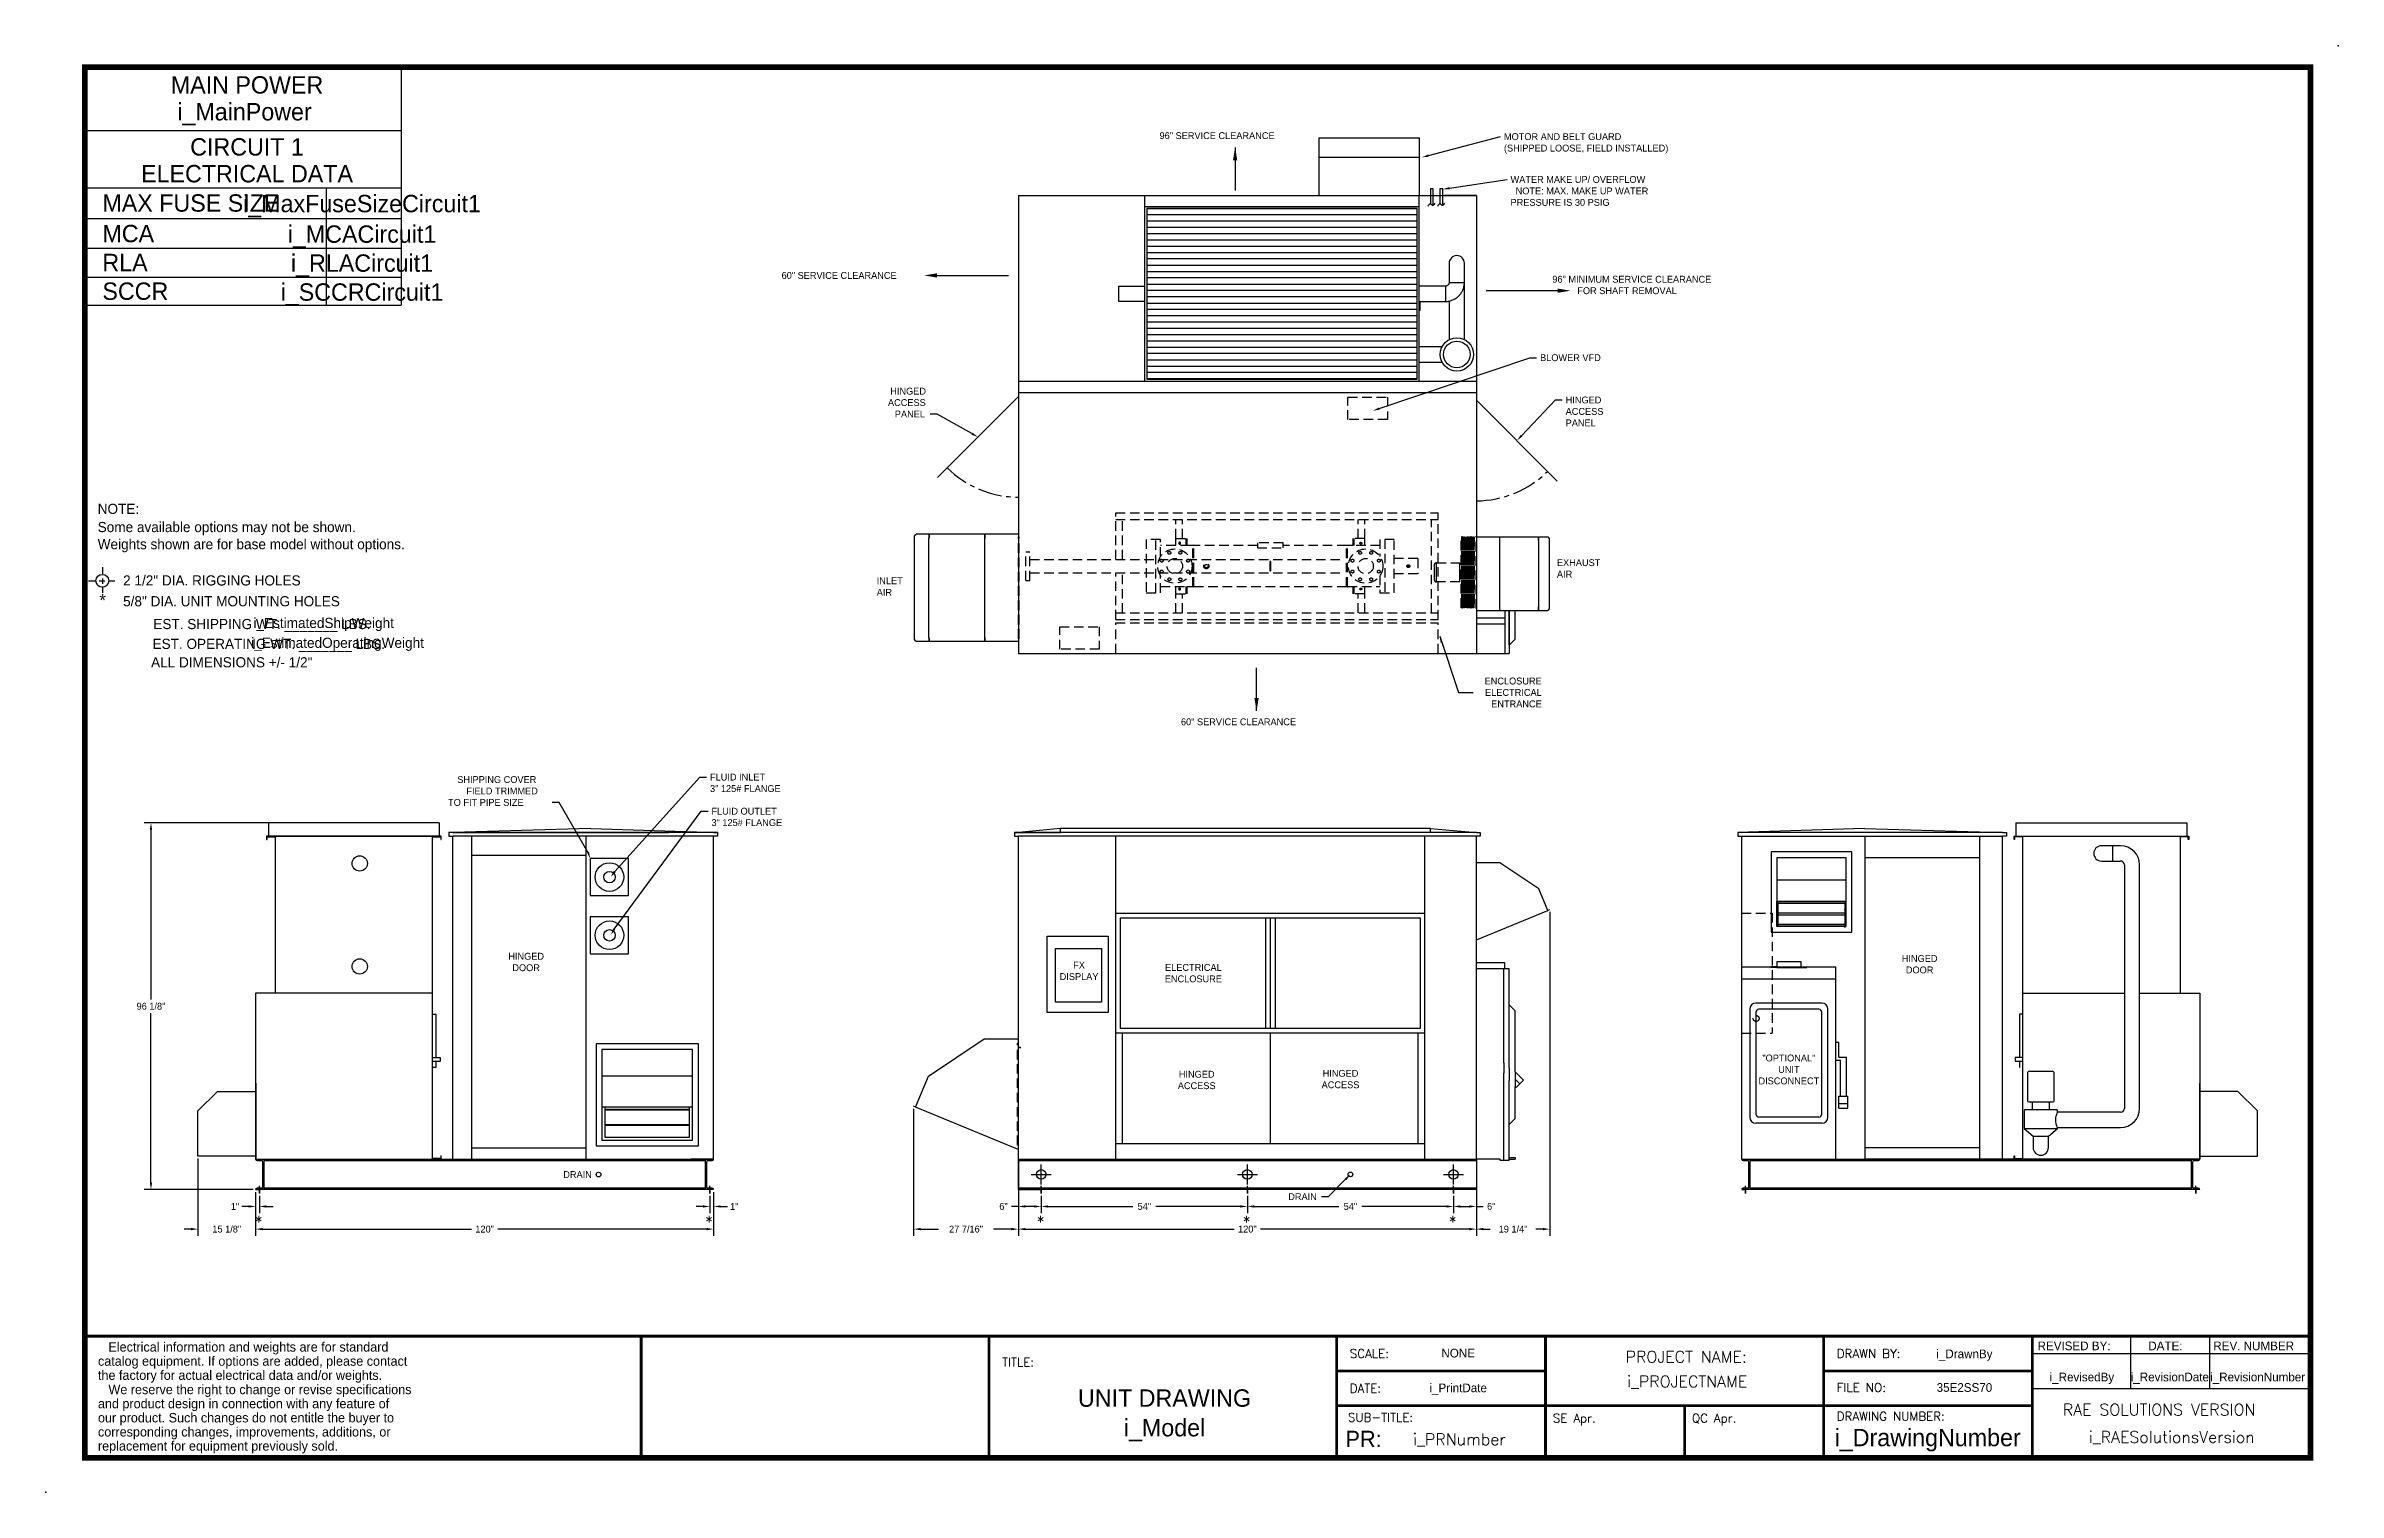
# Model space of a CAD drawing. Header units: inches. Extents: x -260 to 341, y -95 to 285.
import ezdxf
from ezdxf.enums import TextEntityAlignment as Align

# ---------------------------------------------------------------- set-up
doc = ezdxf.new("R2010")
doc.units = ezdxf.units.IN
doc.header["$MEASUREMENT"] = 0
doc.linetypes.add('CENTER', pattern=[2, 1.25, -0.25, 0.25, -0.25])
doc.linetypes.add('HIDDEN', pattern=[0.375, 0.25, -0.125])
doc.layers.get('0').update_dxf_attribs({"color": 10})
doc.layers.get('Defpoints').update_dxf_attribs({"color": 1})
doc.layers.add('C1E', color=1, linetype='Continuous')
doc.styles.add('ROMANS', font='romans.shx', dxfattribs={"height": 0.125})
doc.styles.add('SIMPLEX', font='SIMPLEX')
doc.dimstyles.get("Standard").update_dxf_attribs({"dimscale": 10, "dimtxt": 0.18, "dimasz": 0.18, "dimexe": 0.18, "dimexo": 0.0625, "dimgap": 0.09, "dimtad": 0, "dimtih": 1, "dimtoh": 1, "dimdec": 4, "dimzin": 0, "dimdsep": 46, "dimlunit": 5, "dimtxsty": 'Standard', "dimcen": -0.2, "dimadec": 0, "dimazin": 0, "dimtfac": 1, "dimtdec": 4, "dimtofl": 0, "dimtmove": 0, "dimatfit": 3, "dimfxl": 1, "dimfrac": 2, "dimtolj": 1, "dimtzin": 0, "dimarcsym": 0})

msp = doc.modelspace()

# ---------------------------------------------------------------- texts
at = {"color": 1}
for s, p in [('96" SERVICE CLEARANCE', (31.91814, 260.13743)), ('(SHIPPED LOOSE, FIELD INSTALLED)', (122.16098, 256.87733)), ('MOTOR AND BELT GUARD', (122.16098, 259.87733)), ('WATER MAKE UP/ OVERFLOW', (123.88917, 248.64701)), ('  NOTE: MAX. MAKE UP WATER', (123.88917, 245.64701)), ('PRESSURE IS 30 PSIG', (123.88917, 242.64701)), ('60" SERVICE CLEARANCE', (-67.10894, 223.49672)), ('96" MINIMUM SERVICE CLEARANCE', (134.84834, 222.49672)), ('FOR SHAFT REMOVAL', (141.3796, 219.49672)), ('BLOWER VFD', (131.62818, 201.93765)), ('HINGED', (-38.63748, 193.16519)), ('HINGED', (138.32801, 190.85354)), ('ACCESS', (-39.23748, 190.16519)), ('PANEL', (-37.43748, 187.16519)), ('ACCESS', (138.32801, 187.85354)), ('PANEL', (138.32801, 184.85354)), ('60" SERVICE CLEARANCE', (37.53349, 106.49158)), ('SHIPPING COVER', (-152.09649, 91.36677)), ('FIELD TRIMMED', (-149.69649, 88.36677)), ('3" 125# FLANGE', (-85.86527, 89.00394)), ('FLUID INLET', (-85.86527, 92.00394)), ('TO FIT PIPE SIZE', (-154.49649, 85.36677)), ('FLUID OUTLET', (-85.48937, 83.07046)), ('3" 125# FLANGE', (-85.48937, 80.07046)), ('DRAIN', (65.64343, -17.97817))]:
    msp.add_text(s, height=1.8, dxfattribs=at).set_placement(p)
at = {"lineweight": 30}
for s, height, p in [('NOTE:', 2.659392, (-246.29503, 161.89186)), ('Some available options may not be shown.', 2.659392, (-246.29503, 157.11863)), ('Weights shown are for base model without options.', 2.659392, (-246.29503, 152.63469)), ('2 1/2" DIA. RIGGING HOLES', 2.659392, (-239.6373, 143.12602)), ('5/8" DIA. UNIT MOUNTING HOLES', 2.659392, (-239.6373, 137.67122)), ('catalog equipment. If options are added, please contact', 2.4672094, (-246.23193, -61.3916)), ('   Electrical information and weights are for standard', 2.4672094, (-246.23193, -57.69078)), ('REVISED BY:', 2.278125, (261.97647, -57.31504)), ('DATE:', 2.278125, (290.98681, -57.31504)), ('REV. NUMBER', 2.278125, (308.02295, -57.31504)), ('the factory for actual electrical data and/or weights.', 2.4672094, (-246.23193, -65.09241)), ('and product design in connection with any feature of', 2.4672094, (-246.23193, -72.54071)), ('   We reserve the right to change or revise specifications', 2.4672094, (-246.23193, -68.83989)), ('our product. Such changes do not entitle the buyer to', 2.4672094, (-246.23193, -76.24152)), ('corresponding changes, improvements, additions, or ', 2.4672094, (-246.23193, -79.94234)), ('replacement for equipment previously sold.', 2.4672094, (-246.23193, -83.64315))]:
    msp.add_text(s, height=height, dxfattribs=at).set_placement(p)
for s, height, p in [('*', 3.27288, (-245.00374, 137.62516)), ('EST. SHIPPING WT. _______ LBS.', 2.659392, (-203.25475, 131.69509)), ('i_EstimatedShipWeight', 2.6624441, (-187.09083, 131.9856)), ('EST. OPERATING WT. _______ LBS.', 2.659392, (-201.48888, 126.49314)), ('i_EstimatedOperatingWeight', 2.659392, (-183.45196, 126.78365)), ('ALL DIMENSIONS +/- 1/2"', 2.659392, (-211.17238, 121.6668)), ('NONE', 2.278125, (110.16823, -59.21739)), ('i_DrawnBy', 2.278125, (242.81175, -59.41281)), ('i_PrintDate', 2.278125, (110.16823, -68.32989)), ('35E2SS70', 2.278125, (242.81175, -68.22689)), ('i_RevisedBy', 2.278125, (273.58638, -65.4837)), ('i_RevisionDate', 2.278125, (296.63633, -65.4837)), ('i_RevisionNumber', 2.278125, (319.642, -65.4837)), ('UNIT DRAWING', 4.55625, (33.2271, -72.13483)), ('i_Model', 4.55625, (33.2271, -79.90028)), ('i_DrawingNumber', 4.55625, (233.18827, -82.48768))]:
    msp.add_text(s, height=height, dxfattribs=at).set_placement(p, align=Align.CENTER)
at = {"color": 1, "style": 'ROMANS'}
for p in [(-205.12629, -25.09663), (-87.12629, -25.09663), (-0.27929, -25.09663), (53.72071, -25.09663), (107.72071, -25.09663)]:
    msp.add_text('*', height=2.99066, dxfattribs=at).set_placement(p)
at = {"lineweight": 30, "style": 'SIMPLEX'}
for s, height, p in [('TITLE:', 2.278125, (-9.34879, -61.61588)), ('SCALE:', 2.278125, (81.77621, -59.33775)), ('DRAWN BY:', 2.278125, (209.35121, -59.33775)), ('FILE NO:', 2.278125, (209.35121, -68.23)), ('DATE:', 2.278125, (81.77621, -68.45025)), ('RAE SOLUTIONS VERSION', 3.02535, (268.59589, -74.4053)), ('SUB-TITLE:', 2.278125, (81.28256, -76.05947)), ('SE Apr.', 2.278125, (134.97105, -76.27118)), ('QC Apr.', 2.278125, (171.42105, -76.27118)), ('DRAWING NUMBER:', 2.278125, (209.35121, -75.78284))]:
    msp.add_text(s, height=height, dxfattribs=at).set_placement(p)
for s, p in [('PROJECT NAME:', (169.94161, -60.55255)), ('i_PROJECTNAME', (170.17165, -67.02806)), ('i_PRNumber', (110.48778, -82.17975)), ('i_RAESolutionsVersion', (297.13423, -81.59383))]:
    msp.add_text(s, height=3.02535, dxfattribs=at).set_placement(p, align=Align.CENTER)
at = {"lineweight": 30}
msp.add_text('PR:', height=4.271484, dxfattribs=at).set_placement((90.13921, -82.70614), align=Align.RIGHT)
at = {"color": 1, "ltscale": 5, "char_height": 1.8}
for s, insert, attachment_point in [('INLET\\PAIR', (-42.18443, 145.24922), 1), ('EXHAUST\\PAIR', (136.04613, 150.00586), 1), ('ENCLOSURE\\PELECTRICAL\\PENTRANCE', (132.06477, 111.171), 9), ('ENCLOSURE\\PELECTRICAL\\PENTRANCE', (132.06477, 111.15012), 9), ('HINGED\\PDOOR', (-134.03637, 44.42833), 5), ('FX\\PDISPLAY', (10.83797, 42.10278), 5), ('ELECTRICAL\\PENCLOSURE', (40.78727, 41.50585), 5), ('HINGED\\PDOOR', (231.08093, 43.84749), 5), ('"OPTIONAL"\\PUNIT\\PDISCONNECT', (196.81571, 20.17556), 2), ('HINGED\\PACCESS', (41.65387, 13.50385), 5), ('HINGED\\PACCESS', (79.33304, 13.74369), 5), ('DRAIN', (-116.82484, -12.17384), 9), ('\\A1;1"', (-210.3161, -19.63836), 5), ('\\A1;1"', (-79.5161, -19.63836), 5), ('\\A1;6"', (-8.96911, -19.63836), 5), ('\\A1;54"', (27.93089, -19.63836), 5), ('\\A1;54"', (81.93089, -19.63836), 5), ('\\A1;6"', (118.83089, -19.63836), 5), ('\\A1;15 1/8"', (-212.4786, -25.57782), 5), ('\\A1;120"', (-144.9161, -25.57782), 5), ('\\A1;120"', (54.93089, -25.57782), 5)]:
    msp.add_mtext(s, dxfattribs=dict(at, insert=insert, attachment_point=attachment_point))
at = {"layer": 'C1E', "lineweight": 30}
for s, p in [('MAIN POWER', (-207.16648, 272.05752)), ('i_MainPower', (-207.83174, 265.03456)), ('CIRCUIT 1', (-207.16648, 255.81609)), ('ELECTRICAL DATA', (-207.16648, 248.79313)), ('i_MaxFuseSizeCircuit1', (-177.04221, 240.95177)), ('i_MCACircuit1', (-177.04221, 232.94943)), ('i_RLACircuit1', (-177.04221, 225.35568)), ('i_SCCRCircuit1', (-177.04221, 217.76193))]:
    msp.add_text(s, height=4.55625, dxfattribs=at).set_placement(p, align=Align.CENTER)
for s, p in [('MAX FUSE SIZE', (-245.06623, 241.10542)), ('MCA', (-245.06623, 233.10308)), ('RLA', (-245.06623, 225.50933)), ('SCCR', (-245.06623, 217.99466))]:
    msp.add_text(s, height=4.55625, dxfattribs=at).set_placement(p)

# ---------------------------------------------------------------- blocks, each defined once
blk = doc.blocks.new('*D17')
at = {"color": 0, "lineweight": -2, "ltscale": 5}
for p, q in [((-179.79, 80.89), (-234.14, 80.89)), ((-232.34, 79.09), (-232.34, 34.63)), ((-232.34, -13.43), (-232.34, 31.03)), ((-205.54, -15.23), (-234.14, -15.23))]:
    blk.add_line(p, q, dxfattribs=at)
at = {"color": 0, "ltscale": 5}
for points in [[(-232.64, 79.09), (-232.04, 79.09), (-232.34, 80.89)], [(-232.64, -13.43), (-232.04, -13.43), (-232.34, -15.23)]]:
    blk.add_solid(points, dxfattribs=at)
at = {"layer": 'Defpoints', "color": 0, "ltscale": 5}
for p in [(-179.17, 80.89), (-232.34, -15.23), (-204.92, -15.23)]:
    blk.add_point(p, dxfattribs=at)
at = {"color": 0, "ltscale": 5, "insert": (-232.34, 32.83), "char_height": 1.8, "attachment_point": 5}
blk.add_mtext('\\A1;96 1/8"', dxfattribs=at)
blk = doc.blocks.new('*D18')
at = {"color": 0, "lineweight": -2, "ltscale": 5}
for p, q in [((-32.51, 5.99), (-32.51, -27.38)), ((-5.07, -7.86), (-5.07, -27.38)), ((-30.71, -25.58), (-25.99, -25.58)), ((-6.87, -25.58), (-11.59, -25.58))]:
    blk.add_line(p, q, dxfattribs=at)
at = {"color": 0, "ltscale": 5}
for points in [[(-30.71, -25.28), (-30.71, -25.88), (-32.51, -25.58)], [(-6.87, -25.28), (-6.87, -25.88), (-5.07, -25.58)]]:
    blk.add_solid(points, dxfattribs=at)
at = {"layer": 'Defpoints', "color": 0, "ltscale": 5}
for p in [(-32.51, 6.62), (-5.07, -7.23), (-5.07, -25.58)]:
    blk.add_point(p, dxfattribs=at)
at = {"color": 0, "ltscale": 5, "insert": (-18.79, -25.58), "char_height": 1.8, "attachment_point": 5}
blk.add_mtext('\\A1;27 7/16"', dxfattribs=at)
blk = doc.blocks.new('*D19')
at = {"color": 0, "lineweight": -2, "ltscale": 5}
for p, q in [((134.16, 57.57), (134.16, -27.38)), ((114.93, -8.23), (114.93, -27.38)), ((116.73, -25.58), (118.55, -25.58)), ((132.36, -25.58), (130.55, -25.58))]:
    blk.add_line(p, q, dxfattribs=at)
at = {"color": 0, "ltscale": 5}
for points in [[(116.73, -25.28), (116.73, -25.88), (114.93, -25.58)], [(132.36, -25.28), (132.36, -25.88), (134.16, -25.58)]]:
    blk.add_solid(points, dxfattribs=at)
at = {"layer": 'Defpoints', "color": 0, "ltscale": 5}
for p in [(134.16, 58.19), (114.93, -7.61), (114.93, -25.58)]:
    blk.add_point(p, dxfattribs=at)
at = {"color": 0, "ltscale": 5, "insert": (124.55, -25.58), "char_height": 1.8, "attachment_point": 5}
blk.add_mtext('\\A1;19 1/4"', dxfattribs=at)

# ---------------------------------------------------------------- dimensions: what is measured, and where the dimension line sits
at = {"ltscale": 5}
dim = msp.add_linear_dim(base=(-232.34163, -15.23476), p1=(-179.1661, 80.89024), p2=(-204.9161, -15.23476), angle=90, dimstyle='Standard', override={"dimpost": '"'}, dxfattribs=at)
dim.commit()
dim.dimension.update_dxf_attribs({"geometry": '*D17', "text_midpoint": (-232.34163, 32.82774)})
for base, p1, p2, picture, middle in [((114.93089, -25.57782), (134.16389, 58.19385), (114.93089, -7.60976), '*D19', (124.54739, -25.57782)), ((-5.06911, -25.57782), (-32.51105, 6.61841), (-5.06911, -7.23476), '*D18', (-18.79008, -25.57782))]:
    dim = msp.add_linear_dim(base=base, p1=p1, p2=p2, dimstyle='Standard', override={"dimpost": '"'}, dxfattribs=at)
    dim.commit()
    dim.dimension.update_dxf_attribs({"geometry": picture, "text_midpoint": middle})

# ---------------------------------------------------------------- linework, layer by layer
at = {"color": 1, "linetype": 'Continuous'}
for p, q in [((73.68089, 260.44304), (73.68089, 255.35204)), ((73.68089, 260.44304), (99.93089, 260.44304)), ((99.93089, 260.44304), (99.93089, 255.35204)), ((73.68089, 255.35204), (99.93089, 255.35204)), ((73.68089, 255.35204), (73.68089, 245.31804)), ((99.93089, 255.35204), (99.93089, 245.31804)), ((28.05589, 245.31804), (99.93089, 245.31804)), ((28.05589, 242.44304), (28.05589, 245.31804)), ((28.05589, 240.19304), (28.05589, 242.44304)), ((28.05589, 242.44304), (99.93089, 242.44304)), ((99.43089, 241.94304), (28.55589, 241.94304)), ((28.55589, 241.94304), (28.55589, 197.19304)), ((99.43055, 241.8729), (28.5861, 241.8729)), ((99.43055, 240.2729), (28.5861, 240.2729)), ((99.43089, 197.19304), (99.43089, 241.94304)), ((99.93089, 242.44304), (99.93089, 245.31804)), ((99.93089, 240.19304), (99.93089, 242.44304)), ((28.05589, 198.94304), (28.05589, 240.19304)), ((28.07189, 240.19304), (28.05589, 240.19304)), ((28.07189, 198.94304), (28.07189, 240.19304)), ((99.43055, 238.58401), (28.5861, 238.58401)), ((99.43055, 236.98401), (28.5861, 236.98401)), ((99.43055, 235.29512), (28.5861, 235.29512)), ((99.91489, 240.19304), (99.93089, 240.19304)), ((99.91489, 198.94304), (99.91489, 240.19304)), ((99.93089, 198.94304), (99.93089, 240.19304)), ((99.43055, 233.60623), (28.5861, 233.60623)), ((99.43055, 232.00623), (28.5861, 232.00623)), ((99.43055, 230.31734), (28.5861, 230.31734)), ((99.43055, 228.71734), (28.5861, 228.71734)), ((99.43055, 227.02845), (28.5861, 227.02845)), ((99.43055, 225.33956), (28.5861, 225.33956)), ((99.43055, 223.73956), (28.5861, 223.73956)), ((107.80589, 227.58395), (107.80589, 224.58395)), ((107.80589, 224.58395), (107.80589, 222.58395)), ((107.80589, 222.58395), (111.80598, 222.58395)), ((111.80589, 224.58395), (111.80589, 227.58395)), ((111.80589, 222.58395), (111.80589, 224.58395)), ((111.80589, 207.59244), (111.80589, 222.58395)), ((21.16489, 221.56804), (21.16489, 217.56795)), ((21.16489, 221.56804), (28.05589, 221.56804)), ((28.05589, 217.56804), (21.16489, 217.56804)), ((99.43055, 222.05067), (28.5861, 222.05067)), ((99.43055, 220.45067), (28.5861, 220.45067)), ((99.43055, 218.76179), (28.5861, 218.76179)), ((99.43055, 217.0729), (28.5861, 217.0729)), ((106.82189, 221.56804), (99.93089, 221.56804)), ((99.93089, 217.56804), (106.82189, 217.56804)), ((100.18089, 217.31804), (99.93089, 217.31804)), ((100.18089, 215.31804), (100.18089, 217.31804)), ((106.82189, 221.56804), (106.82189, 217.56795)), ((107.80589, 217.66959), (107.80589, 207.57595)), ((99.43055, 215.4729), (28.5861, 215.4729)), ((99.43055, 213.78401), (28.5861, 213.78401)), ((99.43055, 212.18401), (28.5861, 212.18401)), ((99.43055, 210.49512), (28.5861, 210.49512)), ((99.93089, 215.31804), (100.18089, 215.31804)), ((99.43055, 208.80623), (28.5861, 208.80623)), ((99.43055, 207.20623), (28.5861, 207.20623)), ((99.43055, 205.51734), (28.5861, 205.51734)), ((105.9308, 205.69304), (99.93089, 205.69304)), ((28.05589, 196.69304), (28.05589, 198.94304)), ((28.07189, 198.94304), (28.05589, 198.94304)), ((99.43055, 203.91734), (28.5861, 203.91734)), ((99.43055, 202.22845), (28.5861, 202.22845)), ((99.43055, 200.53956), (28.5861, 200.53956)), ((99.43055, 198.93956), (28.5861, 198.93956)), ((99.91489, 198.94304), (99.93089, 198.94304)), ((99.93089, 201.69304), (105.9308, 201.69304)), ((99.93089, 196.69304), (99.93089, 198.94304)), ((28.05589, 196.69304), (99.93089, 196.69304)), ((28.55589, 197.19304), (99.43089, 197.19304)), ((99.43055, 197.25067), (28.5861, 197.25067)), ((-156.7911, 80.89024), (-201.5411, 80.89024)), ((-201.5411, 80.89024), (-201.5411, 77.39024)), ((-156.7911, 80.89024), (-156.7911, 77.39024)), ((256.32619, 80.90624), (301.07619, 80.90624)), ((256.32619, 80.90624), (256.32619, 77.40624)), ((301.07619, 80.90624), (301.07619, 77.40624)), ((-202.0411, 77.39024), (-202.0411, 76.51024)), ((-199.7911, 77.39024), (-202.0411, 77.39024)), ((-202.0411, 76.51024), (-201.9161, 76.51024)), ((-201.9161, 77.26524), (-199.7911, 77.26524)), ((-201.9161, 76.51024), (-201.9161, 77.26524)), ((-199.7911, 77.39024), (-199.7911, 77.37424)), ((-158.5411, 77.39024), (-199.7911, 77.39024)), ((-158.5411, 77.37424), (-199.7911, 77.37424)), ((-199.7911, 77.26524), (-199.7911, 36.28124)), ((-156.2911, 77.39024), (-158.5411, 77.39024)), ((-158.5411, 77.39024), (-158.5411, 77.37424)), ((-158.5411, 36.28124), (-158.5411, 77.26524)), ((-158.5411, 77.26524), (-156.4161, 77.26524)), ((-156.4161, 77.26524), (-156.4161, 76.51024)), ((-156.4161, 76.51024), (-156.2911, 76.51024)), ((-156.2911, 76.51024), (-156.2911, 77.39024)), ((213.27222, 73.35413), (192.14722, 73.35413)), ((192.14722, 73.35413), (192.14722, 52.22913)), ((213.27222, 52.22913), (213.27222, 73.35413)), ((255.82619, 76.52624), (255.82619, 77.40624)), ((255.82619, 77.40624), (258.07619, 77.40624)), ((255.95119, 76.52624), (255.82619, 76.52624)), ((255.95119, 77.28124), (255.95119, 76.52624)), ((258.07619, 77.28124), (255.95119, 77.28124)), ((258.07619, 77.40624), (258.07619, 77.39024)), ((258.07619, 77.40624), (299.32619, 77.40624)), ((258.07619, 77.39024), (299.32619, 77.39024)), ((258.07619, 36.29724), (258.07619, 77.28124)), ((281.71711, 74.90624), (278.70119, 74.90624)), ((281.71711, 70.90557), (281.71711, 74.90691)), ((283.71711, 74.90624), (281.71711, 74.90624)), ((299.32619, 77.40624), (301.57619, 77.40624)), ((299.32619, 77.40624), (299.32619, 77.39024)), ((299.32619, 77.28124), (299.32619, 36.29724)), ((301.45119, 77.28124), (299.32619, 77.28124)), ((301.45119, 76.52624), (301.45119, 77.28124)), ((301.57619, 76.52624), (301.45119, 76.52624)), ((301.57619, 77.40624), (301.57619, 76.52624)), ((193.64722, 71.85413), (211.77222, 71.85413)), ((278.70119, 70.90624), (281.71711, 70.90624)), ((281.71711, 70.90624), (283.71711, 70.90624)), ((284.71711, 69.90624), (284.71711, 6.04716)), ((288.71711, 6.04716), (288.71711, 69.90624)), ((193.64722, 53.72913), (193.64722, 60.36068)), ((193.70972, 53.79163), (193.70972, 60.36068)), ((193.95972, 60.36068), (193.95972, 60.22913)), ((211.45972, 60.22913), (193.95972, 60.22913)), ((193.95972, 60.22913), (193.95972, 59.72913)), ((211.45972, 60.36068), (211.45972, 60.22913)), ((211.45972, 60.22913), (211.45972, 59.72913)), ((211.70972, 60.36068), (211.70972, 53.79163)), ((211.77222, 60.36068), (211.77222, 53.72913)), ((211.45972, 59.72913), (193.95972, 59.72913)), ((193.95972, 59.72913), (193.95972, 57.22913)), ((211.45972, 57.22913), (193.95972, 57.22913)), ((193.95972, 57.22913), (193.95972, 56.72913)), ((211.45972, 56.72913), (193.95972, 56.72913)), ((193.95972, 56.72913), (193.95972, 54.22913)), ((211.45972, 54.22913), (193.95972, 54.22913)), ((193.95972, 54.22913), (193.95972, 53.79163)), ((211.45972, 59.72913), (211.45972, 57.22913)), ((211.45972, 57.22913), (211.45972, 56.72913)), ((211.45972, 56.72913), (211.45972, 54.22913)), ((211.45972, 54.22913), (211.45972, 53.79163)), ((192.14722, 52.22913), (213.27222, 52.22913)), ((211.77222, 53.72913), (193.64722, 53.72913)), ((211.70972, 53.79163), (193.70972, 53.79163)), ((-189.18202, 36.26524), (-204.9161, 36.26524)), ((-204.9161, 36.26524), (-204.9161, 12.68124)), ((-185.18202, 36.26524), (-199.7911, 36.28124)), ((-199.7751, 36.28124), (-199.7751, 36.26524)), ((-158.5411, 36.28124), (-185.18202, 36.28124)), ((-158.5411, 36.26524), (-185.18202, 36.26524)), ((-158.5571, 36.26524), (-158.5571, 36.28124)), ((-158.5411, -7.10976), (-158.5411, 36.26524)), ((258.07619, 36.29724), (284.71711, 36.29724)), ((258.07619, 36.28124), (284.71711, 36.28124)), ((258.07619, -7.09376), (258.07619, 36.28124)), ((258.09219, 36.28124), (258.09219, 36.29724)), ((288.71711, 36.29724), (299.32619, 36.29724)), ((288.71711, 36.28124), (304.45119, 36.28124)), ((299.31019, 36.29724), (299.31019, 36.28124)), ((304.45119, 36.28124), (304.45119, 12.69724)), ((-158.5411, 30.76524), (-157.6661, 30.76524)), ((-157.6661, 30.76524), (-157.6661, 19.39024)), ((257.20119, 30.78124), (257.20119, 19.40624)), ((258.07619, 30.78124), (257.20119, 30.78124)), ((-158.5411, 19.39024), (-156.5411, 19.39024)), ((-156.5411, 18.39024), (-158.5411, 18.39024)), ((-157.6661, 18.39024), (-157.6661, 16.76524)), ((-156.5411, 19.39024), (-156.5411, 18.39024)), ((-88.9161, 23.01524), (-115.6661, 23.01524)), ((-115.6661, 23.01524), (-115.6661, -3.73476)), ((-90.4161, 21.51524), (-114.1661, 21.51524)), ((-114.1661, 21.51524), (-114.1661, -2.23476)), ((-90.4161, -2.23476), (-90.4161, 21.51524)), ((-88.9161, -3.73476), (-88.9161, 23.01524)), ((256.07619, 19.40624), (256.07619, 18.40624)), ((258.07619, 19.40624), (256.07619, 19.40624)), ((256.07619, 18.40624), (258.07619, 18.40624)), ((257.20119, 18.40624), (257.20119, 16.78124)), ((-204.9161, 12.68124), (-204.9161, 10.51524)), ((-204.9001, 12.68124), (-204.9161, 12.68124)), ((-204.9001, 12.68124), (-204.9001, -7.21876)), ((-157.6661, 16.76524), (-158.5411, 16.76524)), ((259.32619, 15.28124), (259.32619, 8.03124)), ((259.82619, 15.78124), (265.82619, 15.78124)), ((266.32619, 8.03124), (266.32619, 15.28124)), ((304.43519, 12.69724), (304.43519, -7.20276)), ((304.43519, 12.69724), (304.45119, 12.69724)), ((304.45119, 12.69724), (304.45119, 10.53124)), ((-220.0411, 5.42424), (-214.9501, 10.51524)), ((-214.9501, 10.51524), (-204.9161, 10.51524)), ((-204.9161, 10.51524), (-204.9161, -6.48476)), ((-113.38485, 6.40153), (-113.38485, -1.45351)), ((-91.19735, -1.45351), (-91.19735, 6.40153)), ((259.57619, 7.78124), (266.07619, 7.78124)), ((260.57619, 7.78124), (260.57619, 5.78124)), ((265.07619, 5.78124), (265.07619, 7.78124)), ((304.45119, 10.53124), (304.45119, -6.46876)), ((314.48519, 10.53124), (304.45119, 10.53124)), ((319.57619, 5.44024), (314.48519, 10.53124)), ((-220.0411, -6.48476), (-220.0411, 5.42424)), ((-91.19735, 5.78903), (-113.38485, 5.78903)), ((-113.38485, 5.72653), (-91.19735, 5.72653)), ((-91.19735, 1.72653), (-113.38485, 1.72653)), ((-113.38485, 1.66403), (-91.19735, 1.66403)), ((258.45119, 5.53124), (258.45119, 0.78124)), ((258.45119, 0.78124), (260.82619, -1.21876)), ((258.45119, 0.78124), (267.20119, 0.78124)), ((258.70119, 5.78124), (266.95119, 5.78124)), ((264.82619, -1.21876), (267.20119, 0.78124)), ((267.20119, 5.03433), (267.20119, 5.53124)), ((283.71787, 5.04716), (267.20119, 5.03458)), ((267.20119, 1.03458), (283.72092, 1.04716)), ((267.20119, 0.78124), (267.20119, 1.03492)), ((319.57619, -6.46876), (319.57619, 5.44024)), ((-115.6661, -3.73476), (-88.9161, -3.73476)), ((-114.1661, -2.23476), (-90.4161, -2.23476)), ((-113.38485, -1.45351), (-91.19735, -1.45351)), ((260.82619, -1.21876), (260.82619, -4.21876)), ((260.82619, -1.21876), (264.82619, -1.21876)), ((264.82619, -4.21876), (264.82619, -1.21876)), ((-204.9161, -6.48476), (-220.0411, -6.48476)), ((-204.9161, -6.48476), (-204.9161, -7.21876)), ((-204.9001, -7.21876), (-204.9161, -7.21876)), ((-204.9161, -7.21876), (-204.9161, -7.23476)), ((-204.9161, -7.23476), (-156.2911, -7.23476)), ((-156.4161, -7.10976), (-158.5411, -7.10976)), ((-156.2911, -6.35476), (-156.4161, -6.35476)), ((-156.4161, -6.35476), (-156.4161, -7.10976)), ((-156.2911, -7.23476), (-156.2911, -6.35476)), ((255.82619, -6.33876), (255.95119, -6.33876)), ((255.82619, -7.21876), (255.82619, -6.33876)), ((255.82619, -7.21876), (255.82619, -6.33876)), ((304.45119, -7.21876), (255.82619, -7.21876)), ((304.45119, -7.23476), (255.82619, -7.23476)), ((255.95119, -6.33876), (255.95119, -7.09376)), ((255.95119, -7.09376), (258.07619, -7.09376)), ((304.43519, -7.20276), (304.45119, -7.20276)), ((304.43519, -7.21876), (304.45119, -7.21876)), ((304.45119, -6.46876), (319.57619, -6.46876)), ((304.45119, -6.46876), (304.45119, -7.20276)), ((304.45119, -7.20276), (304.45119, -7.21876)), ((304.45119, -7.21876), (304.45119, -7.23476))]:
    msp.add_line(p, q, dxfattribs=at)
at = {"color": 1, "ltscale": 5}
for p, q in [((51.72148, 257.93816), (51.72148, 246.65573)), ((103.60981, 247.09665), (102.87824, 247.09665)), ((102.87824, 247.09665), (102.87824, 243.16505)), ((103.60981, 242.79865), (103.60981, 247.09665)), ((106.13416, 247.09665), (105.40259, 247.09665)), ((105.40259, 247.09665), (105.40259, 243.16505)), ((106.13416, 242.79865), (106.13416, 247.09665)), ((-5.06911, 245.31804), (114.93089, 245.31804)), ((-5.06911, 245.31804), (-5.06911, 125.31804)), ((-5.06911, 245.31804), (9.93089, 245.31804)), ((103.60981, 245.31804), (105.40259, 245.31804)), ((114.93089, 245.31804), (106.68089, 245.31804)), ((114.93089, 245.31804), (114.93089, 125.31804)), ((-27.94558, 224.39672), (-7.6719, 224.39672)), ((137.80737, 220.39672), (117.53369, 220.39672)), ((-5.06911, 192.65057), (-26.28231, 171.43737)), ((-5.06911, 196.69304), (114.93089, 196.69304)), ((-5.06911, 193.69304), (114.93089, 193.69304)), ((114.93089, 193.69304), (114.93089, 187.69304)), ((114.93089, 191.69304), (136.1441, 170.47983)), ((-32.32355, 156.06468), (-31.92028, 156.50118)), ((-31.92028, 156.50118), (-31.86345, 156.50118)), ((-5.13261, 156.56368), (-31.80479, 156.56368)), ((-28.44637, 156.50018), (-28.44637, 155.56368)), ((-28.446, 156.50018), (-28.44637, 156.50018)), ((-28.446, 155.56368), (-28.446, 156.50018)), ((-13.84806, 156.50018), (-13.84806, 155.56368)), ((-13.8475, 156.50018), (-13.8475, 156.50118)), ((-13.8475, 155.56368), (-13.8475, 156.50018)), ((-32.32355, 128.93768), (-32.32355, 156.06468)), ((-28.49524, 129.43868), (-28.49524, 155.56368)), ((-28.49487, 129.43868), (-28.49487, 155.56368)), ((-28.44637, 155.56368), (-28.446, 155.56368)), ((-13.86641, 129.43868), (-13.86641, 155.56368)), ((-13.86586, 129.43868), (-13.86586, 155.56368)), ((114.93814, 155.84769), (133.52639, 155.84769)), ((120.99931, 155.84669), (131.18334, 155.84669)), ((121.01711, 155.84669), (121.01711, 136.59869)), ((121.01767, 154.91019), (121.01767, 137.53519)), ((131.18334, 154.91019), (131.18334, 155.84669)), ((131.18334, 155.84669), (131.18371, 155.84669)), ((131.18371, 154.91019), (131.18334, 154.91019)), ((131.18371, 155.84669), (133.52731, 155.84669)), ((131.18371, 155.84669), (131.18371, 154.91019)), ((131.23222, 154.91019), (131.23222, 137.53519)), ((131.23258, 154.91019), (131.23258, 137.53519)), ((133.52731, 155.84669), (133.58505, 155.84669)), ((133.58505, 155.84769), (133.64187, 155.84769)), ((133.64187, 155.84769), (134.04514, 155.41119)), ((134.04514, 155.41119), (134.04514, 137.03419)), ((114.93814, 136.59769), (133.52639, 136.59769)), ((120.99931, 136.59869), (131.18334, 136.59869)), ((131.18334, 137.53519), (131.18334, 136.59869)), ((131.18371, 137.53519), (131.18334, 137.53519)), ((131.18334, 136.59869), (131.18371, 136.59869)), ((131.18371, 136.59869), (131.18371, 137.53519)), ((131.18371, 136.59869), (133.52731, 136.59869)), ((133.52731, 136.59869), (133.58505, 136.59869)), ((133.64187, 136.59769), (133.58505, 136.59769)), ((134.04514, 137.03419), (133.64187, 136.59769)), ((-31.92028, 128.50118), (-32.32355, 128.93768)), ((-31.86345, 128.50118), (-31.92028, 128.50118)), ((-31.80572, 128.50218), (-31.86346, 128.50218)), ((-31.80479, 128.43868), (-31.80479, 128.50118)), ((-5.13261, 128.43868), (-31.80479, 128.43868)), ((-28.44637, 128.50218), (-28.44637, 129.43868)), ((-28.44637, 129.43868), (-28.446, 129.43868)), ((-28.446, 128.50218), (-28.44637, 128.50218)), ((-28.446, 129.43868), (-28.446, 128.50218)), ((-13.84806, 128.50218), (-13.84806, 129.43868)), ((-13.8475, 129.43868), (-13.8475, 128.50218)), ((-13.8475, 128.50218), (-13.8475, 128.50118)), ((-5.06911, 125.31804), (114.93089, 125.31804)), ((57.33683, 110.23475), (57.33683, 121.51719)), ((-153.2911, 78.39024), (-154.2911, 78.39024)), ((-154.2911, 78.39024), (-154.2911, 77.39024)), ((-117.1036, 79.39024), (-153.2911, 78.39024)), ((-153.2911, 78.39024), (-96.76177, 78.39024)), ((-83.9161, 78.39024), (-153.2911, 78.39024)), ((-117.1036, 79.39024), (-83.9161, 78.39024)), ((-84.9161, 78.39024), (-83.9161, 78.39024)), ((-83.9161, 78.39024), (-83.9161, 77.39024)), ((-5.06911, 78.39024), (-6.06911, 78.39024)), ((-6.06911, 78.39024), (-6.06911, 77.39024)), ((-6.06911, 78.39024), (5.93089, 78.39024)), ((5.93089, 79.39024), (-5.06911, 78.39024)), ((114.93089, 78.39024), (-5.06911, 78.39024)), ((5.93089, 78.39024), (5.93089, 79.39024)), ((102.93089, 79.39024), (5.93089, 79.39024)), ((102.93089, 78.39024), (102.93089, 79.39024)), ((102.93089, 79.39024), (114.93089, 78.39024)), ((114.93089, 78.39024), (102.93089, 78.39024)), ((114.93089, 78.39024), (115.93089, 78.39024)), ((115.93089, 78.39024), (115.93089, 77.39024)), ((216.63869, 79.39024), (183.45119, 78.39024)), ((252.82619, 78.39024), (183.45119, 78.39024)), ((184.45119, 78.39024), (183.45119, 78.39024)), ((183.45119, 78.39024), (183.45119, 77.39024)), ((216.63869, 79.39024), (252.82619, 78.39024)), ((252.82619, 78.39024), (253.82619, 78.39024)), ((253.82619, 78.39024), (253.82619, 77.39024)), ((-154.2911, 77.39024), (-153.2911, 77.39024)), ((-153.2911, -7.23476), (-153.2911, 77.39024)), ((-83.9161, 77.39024), (-153.2911, 77.39024)), ((-148.2911, -7.23476), (-148.2911, 77.39024)), ((-148.2911, 72.41501), (-118.2911, 72.41501)), ((-118.2911, -7.23476), (-118.2911, 77.39024)), ((-84.9161, -7.23476), (-84.9161, 77.39024)), ((-6.06911, 77.39024), (-5.06911, 77.39024)), ((-5.06911, -7.23476), (-5.06911, 77.39024)), ((115.93089, 77.39024), (-5.06911, 77.39024)), ((20.43089, -7.23476), (20.43089, 77.39024)), ((101.43089, -7.23476), (101.43089, 77.39024)), ((114.93089, -7.23476), (114.93089, 77.39024)), ((183.45119, 77.39024), (184.45119, 77.39024)), ((183.45119, 77.39024), (252.82619, 77.39024)), ((184.45119, -7.23476), (184.45119, 77.39024)), ((216.82619, -7.23476), (216.82619, 77.39024)), ((246.82619, -7.23476), (246.82619, 77.39024)), ((252.82619, -7.23476), (252.82619, 77.39024)), ((253.82619, 77.39024), (252.82619, 77.39024)), ((-153.2911, -7.23476), (-153.2911, 68.89024)), ((-107.2162, 71.55044), (-117.23247, 71.55044)), ((-117.23247, 71.55044), (-117.23247, 61.83131)), ((-107.2162, 61.83131), (-107.2162, 71.55044)), ((121.11751, 70.43967), (115.05689, 70.43967)), ((131.30154, 63.63492), (121.11751, 70.43967)), ((216.82619, 71.83418), (246.82619, 71.83418)), ((-117.23247, 61.83131), (-107.2162, 61.83131)), ((133.64514, 57.97697), (131.30154, 63.63492)), ((-107.2162, 56.28801), (-117.23247, 56.28801)), ((-117.23247, 56.28801), (-117.23247, 46.56887)), ((-107.2162, 46.56887), (-107.2162, 56.28801)), ((20.43089, 57.25585), (101.43089, 57.25585)), ((21.68089, 56.00585), (100.18089, 56.00585)), ((21.68089, 27.00585), (21.68089, 56.00585)), ((59.68089, 56.00585), (59.68089, 45.12987)), ((60.93089, 56.00585), (60.93089, 45.12987)), ((62.18089, 56.00585), (62.18089, 45.12987)), ((100.18089, 56.00585), (100.18089, 27.00585)), ((114.99339, 50.25117), (133.64514, 57.97697)), ((133.76062, 58.02681), (134.16389, 58.19385)), ((-117.23247, 46.56887), (-107.2162, 46.56887)), ((59.68089, 37.96356), (59.68089, 27.00585)), ((60.93089, 37.96356), (60.93089, 27.00585)), ((62.18089, 37.96356), (62.18089, 27.00585)), ((-28.63295, 14.51171), (-14.035, 24.26574)), ((-14.035, 24.26574), (-5.32011, 24.26574)), ((101.43089, 25.75585), (20.43089, 25.75585)), ((100.18089, 27.00585), (21.68089, 27.00585)), ((22.18089, -3.14083), (22.18089, 25.75585)), ((99.68089, -3.14083), (99.68089, 25.75585)), ((-31.99229, 6.40153), (-28.63295, 14.51171)), ((-32.10778, 6.45136), (-32.51105, 6.61841)), ((-32.05096, 6.42583), (-31.99229, 6.40153)), ((-5.32011, -4.64645), (-31.99229, 6.40153)), ((-148.2911, -4.23476), (-118.2911, -4.23476)), ((20.43089, -3.14083), (101.43089, -3.14083)), ((246.82619, -4.23476), (216.82619, -4.23476)), ((-220.0411, -7.10976), (-220.0411, -27.37782)), ((-204.9161, -7.23476), (-84.9161, -7.23476)), ((-204.9161, -7.23476), (-204.9161, -7.23476)), ((-204.5411, -7.60976), (-203.4161, -7.60976)), ((-203.0411, -14.48476), (-203.0411, -7.98476)), ((-202.6661, -15.23476), (-202.6661, -7.23476)), ((-202.6661, -7.60976), (-87.1661, -7.60976)), ((-156.2911, -7.23476), (-153.2911, -7.23476)), ((-153.2911, -7.23476), (-147.2911, -7.23476)), ((-84.9161, -7.23476), (-90.9161, -7.23476)), ((-87.1661, -7.23476), (-87.1661, -15.23476)), ((-86.7911, -7.98476), (-86.7911, -14.48476)), ((-86.4161, -7.60976), (-85.2911, -7.60976)), ((-84.9161, -7.23476), (-84.9161, -7.23476)), ((-5.06911, -7.23476), (114.93089, -7.23476)), ((-5.06911, -15.23476), (-5.06911, -7.23476)), ((-5.06911, -7.60976), (114.93089, -7.60976)), ((114.93089, -7.23476), (114.93089, -15.23476)), ((184.45119, -7.23476), (184.45119, -7.23476)), ((184.45119, -7.23476), (304.45119, -7.23476)), ((184.82619, -7.60976), (185.95119, -7.60976)), ((186.32619, -14.48476), (186.32619, -7.98476)), ((186.70119, -15.23476), (186.70119, -7.23476)), ((186.70119, -7.60976), (302.20119, -7.60976)), ((246.82619, -7.23476), (216.82619, -7.23476)), ((252.82619, -7.23476), (246.82619, -7.23476)), ((255.82619, -7.23476), (252.82619, -7.23476)), ((255.82619, -7.23476), (252.82619, -7.23476)), ((302.20119, -7.23476), (302.20119, -15.23476)), ((302.57619, -7.98476), (302.57619, -14.48476)), ((302.95119, -7.60976), (304.07619, -7.60976)), ((304.45119, -7.23476), (304.45119, -7.23476)), ((-84.9161, -15.23476), (-204.9161, -15.23476)), ((-204.9161, -15.23476), (-204.9161, -15.23476)), ((-204.9161, -15.23476), (-203.9161, -15.23476)), ((-204.9161, -15.85976), (-204.9161, -21.43836)), ((-204.9161, -16.48476), (-204.9161, -27.37782)), ((-204.9161, -16.48476), (-204.9161, -27.37782)), ((-203.4161, -14.85976), (-204.5411, -14.85976)), ((-203.9161, -16.23476), (-203.9161, -14.23476)), ((-203.9161, -15.23476), (-203.9161, -16.23476)), ((-203.9161, -16.85976), (-203.9161, -21.43836)), ((-87.1661, -14.85976), (-202.6661, -14.85976)), ((-85.2911, -14.85976), (-86.4161, -14.85976)), ((-85.9161, -16.23476), (-85.9161, -14.23476)), ((-84.9161, -15.23476), (-85.9161, -15.23476)), ((-85.9161, -15.23476), (-85.9161, -16.23476)), ((-85.9161, -16.85976), (-85.9161, -21.43836)), ((-84.9161, -15.23476), (-84.9161, -15.23476)), ((-84.9161, -15.85976), (-84.9161, -27.37782)), ((-84.9161, -15.85976), (-84.9161, -21.43836)), ((114.93089, -14.85976), (-5.06911, -14.85976)), ((114.93089, -15.23476), (-5.06911, -15.23476)), ((-5.06911, -15.23476), (0.93089, -15.23476)), ((-5.06911, -15.85976), (-5.06911, -21.43836)), ((-5.06911, -16.48476), (-5.06911, -27.37782)), ((0.93089, -16.23476), (0.93089, -14.23476)), ((0.93089, -15.23476), (0.93089, -16.23476)), ((0.93089, -16.85976), (0.93089, -21.43836)), ((0.93089, -17.48476), (0.93089, -21.43836)), ((54.93089, -16.23476), (54.93089, -14.23476)), ((54.93089, -15.23476), (54.93089, -16.23476)), ((54.93089, -16.85976), (54.93089, -21.43836)), ((54.93089, -17.48476), (54.93089, -21.43836)), ((108.93089, -16.23476), (108.93089, -14.23476)), ((114.93089, -15.23476), (108.93089, -15.23476)), ((108.93089, -15.23476), (108.93089, -16.23476)), ((108.93089, -16.85976), (108.93089, -21.43836)), ((108.93089, -17.48476), (108.93089, -21.43836)), ((114.93089, -15.85976), (114.93089, -21.43836)), ((114.93089, -16.48476), (114.93089, -27.37782)), ((304.45119, -15.23476), (184.45119, -15.23476)), ((184.45119, -15.23476), (184.45119, -15.23476)), ((184.45119, -15.23476), (185.45119, -15.23476)), ((185.95119, -14.85976), (184.82619, -14.85976)), ((185.45119, -16.23476), (185.45119, -14.23476)), ((185.45119, -15.23476), (185.45119, -16.23476)), ((302.20119, -14.85976), (186.70119, -14.85976)), ((304.07619, -14.85976), (302.95119, -14.85976)), ((303.45119, -16.23476), (303.45119, -14.23476)), ((304.45119, -15.23476), (303.45119, -15.23476)), ((303.45119, -15.23476), (303.45119, -16.23476)), ((304.45119, -15.23476), (304.45119, -15.23476)), ((-206.7161, -19.63836), (-208.5161, -19.63836)), ((-202.1161, -19.63836), (-200.3161, -19.63836)), ((-87.7161, -19.63836), (-89.5161, -19.63836)), ((-83.1161, -19.63836), (-81.3161, -19.63836)), ((-5.06911, -19.63836), (-6.86911, -19.63836)), ((-0.86911, -19.63836), (-3.26911, -19.63836)), ((2.73089, -19.63836), (24.93089, -19.63836)), ((53.13089, -19.63836), (30.93089, -19.63836)), ((56.73089, -19.63836), (78.93089, -19.63836)), ((107.13089, -19.63836), (84.93089, -19.63836)), ((110.73089, -19.63836), (113.13089, -19.63836)), ((114.93089, -19.63836), (116.73089, -19.63836)), ((-221.8411, -25.57782), (-223.6411, -25.57782)), ((-203.1161, -25.57782), (-201.3161, -25.57782)), ((-203.1161, -25.57782), (-148.3661, -25.57782)), ((-86.7161, -25.57782), (-141.4661, -25.57782)), ((-3.26911, -25.57782), (51.48089, -25.57782)), ((113.13089, -25.57782), (58.38089, -25.57782))]:
    msp.add_line(p, q, dxfattribs=at)
at = {"color": 1, "linetype": 'HIDDEN', "ltscale": 10}
for p, q in [((81.2697, 192.52209), (91.64948, 192.52209)), ((81.2697, 186.59511), (81.2697, 192.52209)), ((91.64948, 192.52209), (91.64948, 186.59511)), ((91.64948, 186.59511), (81.2697, 186.59511)), ((20.43089, 162.20566), (104.93089, 162.20566)), ((20.43089, 149.95566), (20.43089, 162.20566)), ((104.93089, 134.20566), (104.93089, 162.20566)), ((20.43089, 160.45566), (104.93089, 160.45566)), ((22.18089, 149.95566), (22.18089, 160.45566)), ((36.18089, 155.45566), (36.18089, 160.45566)), ((37.93089, 155.45566), (37.93089, 160.45566)), ((83.93089, 155.45566), (83.93089, 160.45566)), ((85.68089, 155.45566), (85.68089, 160.45566)), ((103.18089, 135.95566), (103.18089, 160.45566)), ((-5.06911, 129.16561), (-5.06911, 155.91561)), ((-4.88161, 155.91561), (-5.06911, 155.91561)), ((-4.88161, 129.16561), (-4.88161, 155.91561)), ((-3.06911, 144.45566), (-3.06911, 151.95566)), ((-3.06911, 151.95566), (-2.06911, 151.95566)), ((-2.06911, 144.45566), (-2.06911, 151.95566)), ((28.43089, 155.20566), (28.43089, 141.20566)), ((32.18089, 155.20566), (28.43089, 155.20566)), ((30.93089, 141.20566), (30.93089, 155.20566)), ((32.18089, 150.69313), (32.18089, 155.20566)), ((39.93089, 153.58066), (32.18089, 153.58066)), ((36.18089, 153.58066), (36.18089, 155.45566)), ((36.18089, 155.45566), (39.18089, 155.45566)), ((38.93089, 153.58066), (38.93089, 155.45566)), ((39.18089, 153.58066), (39.18089, 155.45566)), ((40.68089, 153.58066), (39.18089, 153.58066)), ((40.7301, 153.60594), (40.68089, 153.58066)), ((40.68089, 142.83066), (40.68089, 153.58066)), ((40.81215, 153.6183), (40.7301, 153.60594)), ((40.93089, 153.58066), (40.81215, 153.6183)), ((40.93089, 142.83066), (40.93089, 153.58066)), ((57.55589, 153.58066), (40.93089, 153.58066)), ((64.30589, 154.33066), (57.55589, 154.33066)), ((57.55589, 154.33066), (57.55589, 152.95566)), ((57.55589, 152.95566), (64.30589, 152.95566)), ((64.30589, 152.95566), (64.30589, 154.33066)), ((80.93089, 153.58066), (64.30589, 153.58066)), ((80.9801, 153.60594), (80.93089, 153.58066)), ((80.93089, 142.83066), (80.93089, 153.58066)), ((81.06215, 153.6183), (80.9801, 153.60594)), ((81.18089, 153.58066), (81.06215, 153.6183)), ((81.18089, 142.83066), (81.18089, 153.58066)), ((82.68089, 153.58066), (81.18089, 153.58066)), ((85.68089, 155.45566), (82.68089, 155.45566)), ((82.68089, 153.58066), (82.68089, 155.45566)), ((89.68089, 153.58066), (82.68089, 153.58066)), ((82.93089, 153.58066), (82.93089, 155.45566)), ((85.68089, 153.58066), (85.68089, 155.45566)), ((89.68089, 155.20566), (89.68089, 150.69313)), ((93.43089, 155.20566), (89.68089, 155.20566)), ((90.93089, 155.20566), (90.93089, 141.20566)), ((93.43089, 141.20566), (93.43089, 155.20566)), ((99.56089, 150.20566), (93.43089, 150.20566)), ((99.56089, 150.20566), (99.56089, 146.20566)), ((110.96527, 137.28836), (110.96527, 155.85086)), ((111.02152, 155.85086), (111.02152, 137.28836)), ((111.30277, 137.28836), (111.30277, 155.85086)), ((111.35902, 155.85086), (111.35902, 137.28836)), ((111.64027, 137.28836), (111.64027, 155.85086)), ((111.69652, 155.85086), (111.69652, 137.28836)), ((111.97777, 137.28836), (111.97777, 155.85086)), ((112.03402, 155.85086), (112.03402, 137.28836)), ((112.31527, 137.28836), (112.31527, 155.85086)), ((112.37152, 155.85086), (112.37152, 137.28836)), ((112.65277, 137.28836), (112.65277, 155.85086)), ((112.70902, 155.85086), (112.70902, 137.28836)), ((112.99027, 137.28836), (112.99027, 155.85086)), ((113.04652, 155.85086), (113.04652, 137.28836)), ((113.32777, 137.28836), (113.32777, 155.85086)), ((113.38402, 155.85086), (113.38402, 137.28836)), ((113.66527, 137.28836), (113.66527, 155.85086)), ((113.72152, 155.85086), (113.72152, 137.28836)), ((114.00277, 137.28836), (114.00277, 155.85086)), ((114.05902, 155.85086), (114.05902, 137.28836)), ((114.34027, 137.28836), (114.34027, 155.85086)), ((114.39652, 155.85086), (114.39652, 137.28836)), ((114.93089, 156.07586), (114.87464, 156.07586)), ((114.87464, 137.06336), (114.87464, 156.07586)), ((114.93089, 137.06336), (114.93089, 156.07586)), ((-3.06911, 144.45566), (-2.06911, 144.45566)), ((-2.06911, 149.95566), (79.93089, 149.95566)), ((-2.06911, 146.45566), (79.93089, 146.45566)), ((20.43089, 134.20566), (20.43089, 146.45566)), ((22.18089, 135.95566), (22.18089, 146.45566)), ((32.18089, 141.20566), (32.18089, 145.71819)), ((60.80589, 149.45566), (60.80589, 146.95566)), ((61.05589, 149.45566), (60.80589, 149.45566)), ((60.80589, 146.95566), (61.05589, 146.95566)), ((61.05589, 146.95566), (61.05589, 149.45566)), ((89.68089, 145.71819), (89.68089, 141.20566)), ((99.56089, 146.20566), (93.43089, 146.20566)), ((103.84964, 148.39773), (103.84964, 146.56961)), ((103.84964, 146.56961), (103.84964, 144.74148)), ((104.52464, 149.07273), (110.59964, 149.07273)), ((104.52464, 146.56961), (104.52464, 149.07273)), ((104.52464, 144.06648), (104.52464, 146.56961)), ((110.59964, 146.56961), (110.59964, 149.07273)), ((110.59964, 144.06648), (110.59964, 146.56961)), ((114.87464, 146.56961), (114.87464, 146.60437)), ((114.87464, 146.56961), (114.87464, 146.56961)), ((-5.06911, 142.53829), (-5.06911, 142.54293)), ((-5.06911, 142.54293), (-5.06911, 142.54061)), ((-5.06911, 142.54061), (-5.06911, 142.52205)), ((-5.06911, 142.54061), (-5.06911, 142.53829)), ((-5.06911, 142.52205), (-5.06911, 142.53133)), ((-5.06911, 142.53133), (-5.06911, 142.53133)), ((-5.06911, 142.53133), (-5.06911, 142.52205)), ((28.43089, 141.20566), (32.18089, 141.20566)), ((32.18089, 142.83066), (39.93089, 142.83066)), ((36.18089, 140.95566), (36.18089, 142.83066)), ((36.18089, 140.95566), (39.18089, 140.95566)), ((36.18089, 135.95566), (36.18089, 140.95566)), ((37.93089, 135.95566), (37.93089, 140.95566)), ((38.93089, 140.95566), (38.93089, 142.83066)), ((39.18089, 140.95566), (39.18089, 142.83066)), ((39.18089, 142.83066), (40.68089, 142.83066)), ((40.68089, 142.83066), (40.79964, 142.79302)), ((40.79964, 142.79302), (40.88169, 142.80537)), ((40.88169, 142.80537), (40.93089, 142.83066)), ((40.93089, 142.83066), (80.93089, 142.83066)), ((80.93089, 142.83066), (81.04964, 142.79302)), ((81.04964, 142.79302), (81.13169, 142.80537)), ((81.13169, 142.80537), (81.18089, 142.83066)), ((81.18089, 142.83066), (89.68089, 142.83066)), ((81.18089, 142.83066), (82.68089, 142.83066)), ((82.68089, 140.95566), (82.68089, 142.83066)), ((85.68089, 140.95566), (82.68089, 140.95566)), ((82.93089, 140.95566), (82.93089, 142.83066)), ((83.93089, 135.95566), (83.93089, 140.95566)), ((85.68089, 140.95566), (85.68089, 142.83066)), ((85.68089, 135.95566), (85.68089, 140.95566)), ((89.68089, 141.20566), (93.43089, 141.20566)), ((110.59964, 144.06648), (104.52464, 144.06648)), ((5.76002, 132.3325), (16.1398, 132.3325)), ((5.76002, 126.40552), (5.76002, 132.3325)), ((16.1398, 132.3325), (16.1398, 126.40552)), ((20.43089, 135.95566), (104.93089, 135.95566)), ((20.43089, 134.20566), (104.93089, 134.20566)), ((20.43089, 125.31804), (20.43089, 133.31804)), ((20.43089, 133.31804), (104.93089, 133.31804)), ((104.93089, 125.31804), (104.93089, 133.31804)), ((114.93089, 137.06336), (114.87464, 137.06336)), ((-4.88161, 129.16561), (-5.06911, 129.16561)), ((16.1398, 126.40552), (5.76002, 126.40552)), ((184.45119, 57.25585), (192.45119, 57.25585)), ((184.45119, 57.25585), (192.45119, 57.25585)), ((192.45119, 57.25585), (192.45119, 25.75585)), ((184.45119, 25.75585), (192.45119, 25.75585)), ((-5.25661, -3.57851), (-5.25661, 23.17149)), ((-5.06911, 23.17149), (-5.25661, 23.17149)), ((-5.06911, -3.57851), (-5.06911, 23.17149)), ((-4.75661, 22.13278), (-4.75661, 21.82774)), ((-4.63161, 22.13278), (-4.75661, 22.13278)), ((-4.63161, 22.13278), (-4.63161, 21.82774)), ((-5.25661, 9.79649), (-5.25661, 9.83347)), ((-5.25661, 9.79649), (-5.25661, 9.79649)), ((-5.06911, -3.57851), (-5.25661, -3.57851))]:
    msp.add_line(p, q, dxfattribs=at)
at = {"lineweight": 30}
for p, q in [((-248.72964, 144.35139), (-246.93964, 144.35139)), ((-245.90692, 144.35139), (-244.39757, 144.35139)), ((-245.0728, 147.92795), (-245.0728, 146.16293)), ((-245.0728, 144.92346), (-245.0728, 143.58864)), ((-243.36485, 144.35139), (-241.83557, 144.35139)), ((-245.0728, 142.63519), (-245.0728, 141.24326)), ((-103.89098, -85.53619), (-103.89098, -53.64244)), ((-12.76598, -85.53619), (-12.76598, -53.64244)), ((78.35902, -53.64244), (260.60902, -53.64244)), ((78.35902, -85.53619), (78.35902, -53.64244)), ((133.03402, -53.64244), (133.03402, -85.53619)), ((205.93402, -53.64244), (205.93402, -71.86744)), ((260.60902, -53.64244), (260.60902, -85.53619)), ((260.60902, -53.64244), (333.50902, -53.64244)), ((260.60902, -53.64244), (260.60902, -58.19869)), ((286.33119, -53.64244), (286.33119, -67.31119)), ((307.04643, -53.64244), (307.04643, -67.31119)), ((260.60902, -58.19869), (333.50902, -58.19869)), ((133.03402, -62.75494), (78.35902, -62.75494)), ((205.93402, -62.75494), (260.60902, -62.75494)), ((205.93402, -71.86744), (205.93402, -62.75494)), ((260.60902, -71.86744), (78.35902, -71.86744)), ((169.48402, -71.86744), (169.48402, -85.53619)), ((205.93402, -71.86744), (205.93402, -85.53619)), ((260.60902, -67.31119), (333.50902, -67.31119))]:
    msp.add_line(p, q, dxfattribs=at)
at = {"color": 1}
for p, q in [((122.39878, 134.52757), (114.93089, 134.52757)), ((122.39878, 132.95538), (114.93089, 132.95538)), ((122.39878, 136.59869), (122.39878, 125.31804)), ((123.50972, 136.59869), (123.50972, 125.31804)), ((123.50972, 127.45272), (123.50972, 136.59869)), ((125.08191, 129.02491), (125.08191, 136.59869)), ((125.08191, 129.02491), (123.50972, 127.45272)), ((114.93089, 125.31804), (123.50972, 125.31804)), ((122.39878, 44.21012), (114.93089, 44.21012)), ((123.50972, 42.6822), (114.93089, 42.6822)), ((122.16486, 18.04146), (122.16486, 42.6822)), ((122.39878, 42.6822), (122.39878, 44.21012)), ((123.50972, 16.69659), (123.50972, 42.6822)), ((209.159, 43.07524), (184.45119, 43.07524)), ((209.159, 43.07524), (184.45119, 43.07524)), ((193.66072, 43.12924), (192.08854, 43.12924)), ((193.66072, 43.03098), (192.08854, 43.03098)), ((193.66072, 44.60317), (193.66072, 43.03098)), ((193.66072, 44.60317), (199.94947, 44.60317)), ((193.66072, 44.60317), (199.94947, 44.60317)), ((193.66072, 43.03098), (199.94947, 43.03098)), ((193.66072, 43.03098), (199.94947, 43.03098)), ((199.94947, 44.60317), (199.94947, 43.03098)), ((199.94947, 43.12924), (201.52166, 43.12924)), ((199.94947, 43.03098), (201.52166, 43.03098)), ((209.159, -7.23476), (209.159, 43.07524)), ((209.159, 39.93087), (184.45119, 39.93087)), ((209.159, 39.93087), (184.45119, 39.93087)), ((125.08191, 31.67688), (123.50972, 33.24907)), ((125.08191, 15.67658), (125.08191, 31.67688)), ((186.58588, 32.06993), (186.58588, 3.77056)), ((205.45213, 33.64212), (188.15807, 33.64212)), ((205.45213, 33.64212), (188.15807, 33.64212)), ((188.15807, 31.28384), (188.15807, 4.55665)), ((204.66604, 32.06993), (188.94416, 32.06993)), ((204.66604, 32.06993), (188.94416, 32.06993)), ((205.45213, 4.55665), (205.45213, 31.28384)), ((207.02432, 3.77056), (207.02432, 32.06993)), ((122.16486, 18.04146), (122.16486, 15.2622)), ((209.159, 23.4229), (209.9451, 23.4229)), ((209.159, 18.70634), (210.33814, 18.70634)), ((209.9451, 19.49243), (209.9451, 23.4229)), ((209.9451, 19.49243), (211.91033, 19.49243)), ((210.33814, 9.27321), (210.33814, 18.70634)), ((211.91033, 9.27321), (211.91033, 19.49243)), ((122.16486, -7.6278), (122.16486, 15.2622)), ((123.50972, 16.69659), (123.50972, 13.3578)), ((123.50972, -7.6278), (123.50972, 13.3578)), ((127.2978, 13.46069), (125.08191, 15.67658)), ((125.08191, 15.67658), (125.08191, 11.78561)), ((126.32506, 12.48795), (125.08191, 13.7311)), ((127.2978, 13.46069), (125.35232, 11.51521)), ((125.08191, 3.37751), (125.08191, 11.78561)), ((125.35232, 11.51521), (125.08191, 11.78561)), ((209.9451, 6.12884), (209.9451, 9.27321)), ((209.9451, 9.27321), (212.30338, 9.27321)), ((209.9451, 7.30798), (212.30338, 7.30798)), ((209.9451, 6.12884), (212.30338, 6.12884)), ((212.30338, 6.12884), (212.30338, 9.27321)), ((125.08191, 3.37751), (123.50972, 1.80532)), ((205.45213, 2.19837), (188.15807, 2.19837)), ((205.45213, 2.19837), (188.15807, 2.19837)), ((204.66604, 3.77056), (188.94416, 3.77056)), ((204.66604, 3.77056), (188.94416, 3.77056)), ((-1.69411, -11.23476), (3.55589, -11.23476)), ((0.93089, -13.85976), (0.93089, -8.60976)), ((52.30589, -11.23476), (57.55589, -11.23476)), ((54.93089, -13.85976), (54.93089, -8.60976)), ((106.30589, -11.23476), (111.55589, -11.23476)), ((108.93089, -13.85976), (108.93089, -8.60976)), ((121.15144, -7.23476), (114.93089, -7.23476)), ((121.15144, -7.6278), (121.15144, -7.23476)), ((123.50972, -7.6278), (121.15144, -7.6278)), ((123.50972, -6.7633), (125.08191, -6.7633)), ((123.50972, -7.23476), (125.08191, -7.23476)), ((125.08191, -6.7633), (125.08191, -7.23476))]:
    msp.add_line(p, q, dxfattribs=at)
at = {"ltscale": 5}
for p, q in [((105.32578, 129.8332), (110.26259, 115.09287)), ((105.32578, 129.81232), (110.26259, 115.07199)), ((110.26259, 115.09287), (114.05674, 115.09287)), ((110.26259, 115.07199), (114.05674, 115.07199)), ((193.64722, 71.85413), (193.64722, 60.36068)), ((211.77222, 71.85413), (211.77222, 60.36068)), ((193.64722, 66.01863), (211.77222, 66.01863)), ((193.64722, 60.36068), (211.77222, 60.36068)), ((2.48101, 51.24017), (18.48101, 51.24017)), ((2.48101, 31.24017), (2.48101, 51.24017)), ((18.48101, 51.24017), (18.48101, 33.24017)), ((4.70235, 47.94742), (16.70235, 47.94742)), ((4.70235, 33.94742), (4.70235, 47.94742)), ((16.70235, 47.94742), (16.70235, 33.94742)), ((59.68089, 45.12987), (59.68089, 37.96356)), ((60.93089, 45.12987), (60.93089, 37.96356)), ((62.18089, 45.12987), (62.18089, 37.96356)), ((18.48101, 31.24017), (2.48101, 31.24017)), ((16.70235, 33.94742), (4.70235, 33.94742)), ((18.48101, 33.24017), (18.48101, 31.24017)), ((60.93089, 25.75585), (60.93089, -3.14083)), ((-90.4161, 14.51171), (-114.1661, 14.51171)), ((-90.4161, 6.40153), (-114.1661, 6.40153))]:
    msp.add_line(p, q, dxfattribs=at)
at = {"const_width": 1.458}
msp.add_lwpolyline([(-249.69098, -85.53619), (333.50902, -85.53619), (333.50902, 278.96381), (-249.69098, 278.96381), (-249.69098, -85.53619)], dxfattribs=at)
at = {"color": 1, "ltscale": 5}
for points in [[(102.40552, 255.81054), (121.26098, 260.77733)], [(107.91102, 247.25887), (122.98917, 249.54701)], [(89.50865, 189.50268), (128.92818, 202.83765), (130.72818, 202.83765)], [(-17.24304, 182.92911), (-26.33748, 188.06519), (-28.13748, 188.06519)], [(126.77446, 182.39408), (135.62801, 191.75354), (137.42801, 191.75354)], [(-110.84272, 68.18022), (-88.56527, 92.90394), (-86.76527, 92.90394)], [(-117.85333, 73.23998), (-125.39649, 86.26677), (-127.19649, 86.26677)], [(-110.94853, 53.07306), (-88.18937, 83.97046), (-86.38937, 83.97046)], [(80.66424, -12.51366), (76.14343, -17.07817), (74.34343, -17.07817)]]:
    msp.add_lwpolyline(points, dxfattribs=at)
at = {"lineweight": 30, "const_width": 0.729}
for points in [[(-103.02906, -53.64244), (-249.69098, -53.64244)], [(333.50902, -53.64244), (-103.89098, -53.64244), (-103.89098, -85.53619)], [(-12.76598, -53.64244), (-12.76598, -85.53619)], [(78.35902, -53.64244), (78.35902, -85.53619)], [(133.03402, -53.64244), (133.03402, -85.53619)], [(205.93402, -53.64244), (205.93402, -85.53619)], [(260.60902, -85.53619), (260.60902, -53.64244), (333.50902, -53.64244)], [(133.03402, -62.75494), (78.35902, -62.75494)], [(260.60902, -62.75494), (205.93402, -62.75494), (205.93402, -85.53619)], [(260.60902, -71.86744), (78.35902, -71.86744)], [(169.48402, -71.86744), (169.48402, -85.53619)]]:
    msp.add_lwpolyline(points, dxfattribs=at)
at = {"color": 1, "linetype": 'Continuous'}
for centre, radius in [((109.82189, 203.69304), 4.375), ((109.82189, 203.69304), 3.5), ((-177.6481, 70.26524), 2), ((-177.6481, 43.26524), 2)]:
    msp.add_circle(centre, radius, dxfattribs=at)
at = {"color": 1, "linetype": 'HIDDEN', "ltscale": 10}
for centre, radius in [((35.93089, 148.20566), 4.5), ((35.93089, 148.20566), 2.013), ((34.49583, 151.67021), 0.375), ((37.36596, 151.67021), 0.375), ((85.93089, 148.20566), 4.5), ((85.93089, 148.20566), 2.013), ((84.49583, 151.67021), 0.375), ((84.68089, 154.20566), 0.25), ((87.36596, 151.67021), 0.375), ((32.46635, 149.64072), 0.375), ((32.46635, 146.7706), 0.375), ((34.49583, 144.74111), 0.375), ((37.36596, 144.74111), 0.375), ((39.39544, 149.64072), 0.375), ((39.39544, 146.7706), 0.375), ((44.18089, 148.20566), 0.6875), ((44.18089, 148.20566), 0.45), ((82.46635, 149.64072), 0.375), ((82.46635, 146.7706), 0.375), ((84.49583, 144.74111), 0.375), ((87.36596, 144.74111), 0.375), ((89.39544, 149.64072), 0.375), ((89.39544, 146.7706), 0.375), ((97.13089, 148.20566), 0.375), ((97.13089, 148.20566), 0.21875), ((84.68089, 142.20566), 0.25), ((188.24366, 29.63679), 0.7702)]:
    msp.add_circle(centre, radius, dxfattribs=at)
at = {"color": 1, "linetype": 'HIDDEN', "ltscale": 10, "extrusion": (0, 0, -1)}
for centre in [(-37.18089, 154.20566), (-37.18089, 142.20566)]:
    msp.add_circle(centre, 0.25, dxfattribs=at)
at = {"lineweight": 30}
msp.add_circle((-245.0728, 144.35139), 1.6784, dxfattribs=at)
at = {"color": 1, "ltscale": 5}
for centre, radius in [((-112.20728, 66.6996), 3.75), ((-112.20728, 66.6996), 1.5), ((-112.20728, 51.43717), 3.75), ((-112.20728, 51.43717), 1.5), ((-115.06979, -11.27279), 0.625), ((0.93089, -11.23476), 1.25), ((54.93089, -11.23476), 1.25), ((81.93089, -11.23476), 0.625), ((108.93089, -11.23476), 1.25)]:
    msp.add_circle(centre, radius, dxfattribs=at)
at = {"color": 1, "linetype": 'Continuous'}
for centre, radius, start, end in [((109.80589, 227.58395), 2, 0, 180), ((278.70119, 72.90624), 2, 90, 270), ((283.71711, 69.90624), 5, 0, 90), ((283.71711, 69.90624), 1, 0, 90), ((202.70972, 62.79163), 9.21875, 195.28947058, 198.3497386), ((202.70972, 62.79163), 9.15625, 195.39641284, 197.13146381), ((202.70972, 62.79163), 9.15625, 342.86853619, 344.60358716), ((202.70972, 62.79163), 9.21875, 341.6502614, 344.71052942), ((202.70972, 62.79163), 9.53125, 199.2198645, 203.35983768), ((202.70972, 62.79163), 9.59375, 200.26333602, 204.20950259), ((202.70972, 62.79163), 9.90625, 204.69874227, 207.95931242), ((202.70972, 62.79163), 9.96875, 205.46856891, 208.62871642), ((202.70972, 62.79163), 10.28125, 208.91002676, 211.67243343), ((202.70972, 62.79163), 10.34375, 209.53082649, 212.22920355), ((202.70972, 62.79163), 9.90625, 332.04068758, 335.30125773), ((202.70972, 62.79163), 9.96875, 331.37128358, 334.53143109), ((202.70972, 62.79163), 10.28125, 328.32756657, 331.08997324), ((202.70972, 62.79163), 10.34375, 327.77079645, 330.46917351), ((202.70972, 57.3929), 9.53125, 336.64016232, 340.7801355), ((202.70972, 57.3929), 9.59375, 335.79049741, 339.73666398), ((259.82619, 15.28124), 0.5, 90, 180), ((265.82619, 15.28124), 0.5, 0, 90), ((259.57619, 8.03124), 0.25, 180, 270), ((266.07619, 8.03124), 0.25, 270, 0), ((283.71711, 6.04716), 1, 270.04364668, 0), ((283.71711, 6.04716), 5, 270.04364668, 0), ((258.70119, 5.53124), 0.25, 90, 180), ((266.95119, 5.53124), 0.25, 0, 90), ((262.82619, -4.21876), 2, 180, 0)]:
    msp.add_arc(centre, radius, start, end, dxfattribs=at)
at = {"color": 1, "linetype": 'CENTER', "ltscale": 5}
for centre, start, end in [((-5.06911, 192.65057), 225, 270), ((114.93089, 191.69304), 270, 315)]:
    msp.add_arc(centre, 26.3684, start, end, dxfattribs=at)
at = {"color": 1, "ltscale": 5}
for centre, radius, start, end in [((-31.80228, 156.5025), 0.06123, 92.35548534, 182.17609516), ((-28.44541, 156.50021), 0.000964, 92.35548532, 182.17609517), ((-28.44514, 156.50035), 0.000884, 110.61121672, 191.27828931), ((-13.84719, 156.50035), 0.000884, 110.61121721, 191.27828943), ((131.18275, 155.84672), 0.000964, 357.82390485, 87.64451432), ((131.18248, 155.84686), 0.000884, 348.72171051, 69.38878286), ((133.52635, 155.84672), 0.000964, 357.82390485, 87.64451432), ((131.18275, 136.59865), 0.000964, 272.35548568, 2.17609515), ((131.18248, 136.59851), 0.000884, 290.61121714, 11.27828949), ((133.52635, 136.59865), 0.000964, 272.35548568, 2.17609515), ((-31.80228, 128.49985), 0.06123, 177.82390484, 267.64451466), ((-31.80475, 128.50214), 0.000964, 177.82390483, 267.64451468), ((-28.44541, 128.50214), 0.000964, 177.82390483, 267.64451468), ((-28.44514, 128.502), 0.000884, 168.72171069, 249.38878328), ((-13.84719, 128.502), 0.000884, 168.72171057, 249.38878279), ((-204.5411, -7.23476), 0.375, 180, 270), ((-203.4161, -7.98476), 0.375, 0, 90), ((-86.4161, -7.98476), 0.375, 90, 180), ((-85.2911, -7.23476), 0.375, 270, 360), ((184.82619, -7.23476), 0.375, 180, 270), ((185.95119, -7.98476), 0.375, 0, 90), ((302.95119, -7.98476), 0.375, 90, 180), ((304.07619, -7.23476), 0.375, 270, 360), ((-204.5411, -15.23476), 0.375, 90, 180), ((-203.4161, -14.48476), 0.375, 270, 0), ((-86.4161, -14.48476), 0.375, 180, 270), ((-85.2911, -15.23476), 0.375, 0, 90), ((184.82619, -15.23476), 0.375, 90, 180), ((185.95119, -14.48476), 0.375, 270, 0), ((302.95119, -14.48476), 0.375, 180, 270), ((304.07619, -15.23476), 0.375, 0, 90)]:
    msp.add_arc(centre, radius, start, end, dxfattribs=at)
at = {"color": 1, "linetype": 'HIDDEN', "ltscale": 10}
for centre, radius, start, end in [((110.99339, 155.85086), 0.02813, 0, 180), ((111.33089, 155.85086), 0.02813, 0, 180), ((111.66839, 155.85086), 0.02813, 0, 180), ((112.00589, 155.85086), 0.02813, 0, 180), ((112.34339, 155.85086), 0.02813, 0, 180), ((112.68089, 155.85086), 0.02813, 0, 180), ((113.01839, 155.85086), 0.02813, 0, 180), ((113.35589, 155.85086), 0.02813, 0, 180), ((113.69339, 155.85086), 0.02813, 0, 180), ((114.03089, 155.85086), 0.02813, 0, 180), ((114.36839, 155.85086), 0.02813, 0, 180), ((104.52464, 148.39773), 0.675, 90, 180), ((104.52464, 144.74148), 0.675, 180, 270), ((110.99339, 137.28836), 0.02813, 180, 0), ((111.33089, 137.28836), 0.02813, 180, 0), ((111.66839, 137.28836), 0.02813, 180, 0), ((112.00589, 137.28836), 0.02813, 180, 0), ((112.34339, 137.28836), 0.02813, 180, 0), ((112.68089, 137.28836), 0.02813, 180, 0), ((113.01839, 137.28836), 0.02813, 180, 0), ((113.35589, 137.28836), 0.02813, 180, 0), ((113.69339, 137.28836), 0.02813, 180, 0), ((114.03089, 137.28836), 0.02813, 180, 0), ((114.36839, 137.28836), 0.02813, 180, 0)]:
    msp.add_arc(centre, radius, start, end, dxfattribs=at)
at = {"color": 1}
for centre, radius, start, end in [((188.15807, 32.06993), 1.57219, 90, 180), ((188.94416, 31.28384), 0.78609, 90, 180), ((204.66604, 31.28384), 0.78609, 0, 90), ((205.45213, 32.06993), 1.57219, 0, 90), ((188.15807, 3.77056), 1.57219, 180, 270), ((188.94416, 4.55665), 0.78609, 180, 270), ((204.66604, 4.55665), 0.78609, 270, 0), ((205.45213, 3.77056), 1.57219, 270, 0)]:
    msp.add_arc(centre, radius, start, end, dxfattribs=at)
at = {"color": 1, "ltscale": 5}
for points in [[(102.30661, 242.54859), (102.28328, 242.85165), (102.97881, 243.48483), (103.43135, 242.46986), (103.99314, 243.05283), (104.1418, 243.31498)], [(104.83096, 242.54859), (104.80763, 242.85165), (105.50316, 243.48483), (105.9557, 242.46986), (106.51749, 243.05283), (106.66615, 243.31498)]]:
    msp.add_open_spline(points, degree=3, knots=[0, 0, 0, 0, 0.911873942, 1.455399823, 2.359498146, 2.359498146, 2.359498146, 2.359498146], dxfattribs=at)
at = {"color": 1, "linetype": 'Continuous'}
for points, knots in [([(106.82189, 217.56804), (107.20186, 217.57133), (107.51703, 217.60667), (107.84782, 217.67865), (108.15327, 217.74513), (108.47204, 217.84286), (108.76801, 217.96802), (109.01943, 218.07435), (109.25441, 218.20048), (109.48298, 218.34625), (109.64535, 218.44981), (109.8045, 218.56329), (109.95499, 218.68442), (110.12396, 218.82042), (110.28203, 218.96607), (110.4307, 219.12337), (110.62539, 219.32937), (110.80395, 219.55533), (110.96177, 219.78987), (111.12249, 220.02874), (111.26169, 220.2765), (111.37851, 220.54264), (111.51038, 220.84308), (111.61372, 221.16693), (111.6847, 221.47816), (111.76597, 221.83449), (111.80483, 222.17428), (111.80589, 222.58395)], [0, 0, 0, 0, 0.132188095, 0.132188095, 0.132188095, 0.254254776, 0.254254776, 0.254254776, 0.357946984, 0.357946984, 0.357946984, 0.43161097, 0.43161097, 0.43161097, 0.514315633, 0.514315633, 0.514315633, 0.622621365, 0.622621365, 0.622621365, 0.732924826, 0.732924826, 0.732924826, 0.857441078, 0.857441078, 0.857441078, 1, 1, 1, 1]), ([(107.80589, 222.58395), (107.80649, 222.4565), (107.78956, 222.35013), (107.75137, 222.24231), (107.72019, 222.15429), (107.67483, 222.06531), (107.62018, 221.98722), (107.57349, 221.92052), (107.52002, 221.86175), (107.45788, 221.80926), (107.38077, 221.74412), (107.29032, 221.68864), (107.19944, 221.64883), (107.0821, 221.59743), (106.96406, 221.57216), (106.82189, 221.56804)], [0, 0, 0, 0, 0.222409477, 0.222409477, 0.222409477, 0.403964228, 0.403964228, 0.403964228, 0.559034791, 0.559034791, 0.559034791, 0.751497948, 0.751497948, 0.751497948, 1, 1, 1, 1]), ([(267.20114, 1.03469), (267.20116, 1.03527), (267.19931, 1.03997), (267.19556, 1.04882), (267.18634, 1.07058), (267.16569, 1.11739), (267.13672, 1.18635), (267.10362, 1.26519), (267.05966, 1.37297), (267.01234, 1.50402), (266.96665, 1.63058), (266.91782, 1.77884), (266.87377, 1.94401), (266.82835, 2.11431), (266.78799, 2.30259), (266.76135, 2.50155), (266.7359, 2.69167), (266.72297, 2.89153), (266.72579, 3.09021), (266.72874, 3.29832), (266.74898, 3.50513), (266.78127, 3.69928), (266.81632, 3.91004), (266.86557, 4.10588), (266.91739, 4.27824), (266.9634, 4.43126), (267.01144, 4.56577), (267.05432, 4.67771), (267.09874, 4.79364), (267.13762, 4.88537), (267.16348, 4.94573), (267.18776, 5.00242), (267.20056, 5.03145), (267.20114, 5.0344)], [0, 0, 0, 0, 0.035204812, 0.035204812, 0.035204812, 0.121723958, 0.121723958, 0.121723958, 0.220620102, 0.220620102, 0.220620102, 0.316124636, 0.316124636, 0.316124636, 0.414592854, 0.414592854, 0.414592854, 0.508684994, 0.508684994, 0.508684994, 0.607246149, 0.607246149, 0.607246149, 0.714246102, 0.714246102, 0.714246102, 0.809236382, 0.809236382, 0.809236382, 0.907613789, 0.907613789, 0.907613789, 1, 1, 1, 1])]:
    msp.add_open_spline(points, degree=3, knots=knots, dxfattribs=at)
for p in [(340.73613, 284.57875), (260.60902, -85.53619), (-259.8846, -94.52654)]:
    msp.add_point(p)
at = {"color": 1, "ltscale": 5}
for points in [[(52.28626, 254.54951), (51.72148, 257.93816), (51.15671, 254.54951)], [(102.48194, 255.52044), (100.66489, 255.35204), (102.3291, 256.10064)], [(107.95603, 246.96226), (106.1314, 246.98881), (107.86601, 247.55547)], [(-26.35693, 224.9615), (-29.74558, 224.39672), (-26.35693, 223.83194)], [(-27.94558, 224.69672), (-29.74558, 224.39672), (-27.94558, 224.09672)], [(136.21872, 219.83194), (139.60737, 220.39672), (136.21872, 220.9615)], [(137.80737, 220.69672), (139.60737, 220.39672), (137.80737, 220.09672)], [(89.60478, 189.2185), (87.80357, 188.92588), (89.41252, 189.78686)], [(-17.09551, 183.19034), (-15.67571, 182.04397), (-17.39056, 182.66789)], [(126.9924, 182.18792), (125.5375, 181.08643), (126.55652, 182.60024)], [(105.59029, 128.02764), (105.32578, 129.8332), (106.16158, 128.21103)], [(105.59029, 128.00676), (105.32578, 129.81232), (106.16158, 128.19015)], [(56.77205, 113.6234), (57.33683, 110.23475), (57.9016, 113.6234)], [(57.63683, 112.03475), (57.33683, 110.23475), (57.03683, 112.03475)], [(-117.57175, 73.34346), (-117.23247, 71.55044), (-118.13492, 73.1365)], [(-110.59595, 68.00962), (-111.86632, 66.6996), (-111.08949, 68.35082)], [(-110.69045, 52.92009), (-111.86632, 51.52462), (-111.2066, 53.22602)], [(80.45109, -12.30255), (81.93089, -11.23476), (80.87739, -12.72476)], [(-206.7161, -19.33836), (-206.7161, -19.93836), (-204.9161, -19.63836)], [(-202.1161, -19.33836), (-202.1161, -19.93836), (-203.9161, -19.63836)], [(-87.7161, -19.33836), (-87.7161, -19.93836), (-85.9161, -19.63836)], [(-83.1161, -19.33836), (-83.1161, -19.93836), (-84.9161, -19.63836)], [(-3.26911, -19.33836), (-3.26911, -19.93836), (-5.06911, -19.63836)], [(-0.86911, -19.33836), (-0.86911, -19.93836), (0.93089, -19.63836)], [(2.73089, -19.33836), (2.73089, -19.93836), (0.93089, -19.63836)], [(53.13089, -19.33836), (53.13089, -19.93836), (54.93089, -19.63836)], [(56.73089, -19.33836), (56.73089, -19.93836), (54.93089, -19.63836)], [(107.13089, -19.33836), (107.13089, -19.93836), (108.93089, -19.63836)], [(110.73089, -19.33836), (110.73089, -19.93836), (108.93089, -19.63836)], [(113.13089, -19.33836), (113.13089, -19.93836), (114.93089, -19.63836)], [(-221.8411, -25.27782), (-221.8411, -25.87782), (-220.0411, -25.57782)], [(-203.1161, -25.27782), (-203.1161, -25.87782), (-204.9161, -25.57782)], [(-203.1161, -25.27782), (-203.1161, -25.87782), (-204.9161, -25.57782)], [(-86.7161, -25.27782), (-86.7161, -25.87782), (-84.9161, -25.57782)], [(-3.26911, -25.27782), (-3.26911, -25.87782), (-5.06911, -25.57782)], [(113.13089, -25.27782), (113.13089, -25.87782), (114.93089, -25.57782)]]:
    msp.add_solid(points, dxfattribs=at)
at = {"layer": 'C1E', "lineweight": 30}
for p, q in [((-166.81423, 278.96381), (-166.81423, 216.62567)), ((-166.81423, 262.27423), (-249.69098, 262.27423)), ((-166.81423, 247.24551), (-249.23614, 247.24551)), ((-186.43977, 247.24551), (-186.43977, 216.62567)), ((-249.25951, 239.288), (-166.81423, 239.288)), ((-249.44458, 231.50088), (-166.81423, 231.50088)), ((-249.82728, 223.92424), (-166.81423, 223.92424)), ((-249.81442, 216.62567), (-166.81423, 216.62567))]:
    msp.add_line(p, q, dxfattribs=at)

msp.set_redraw_order([(e.dxf.handle, doc.entitydb.next_handle()) for e in msp.query("TEXT MTEXT ATTDEF DIMENSION ARC_DIMENSION")])  # texts and dimensions are drawn at this point

doc.saveas('drawing.dxf')
